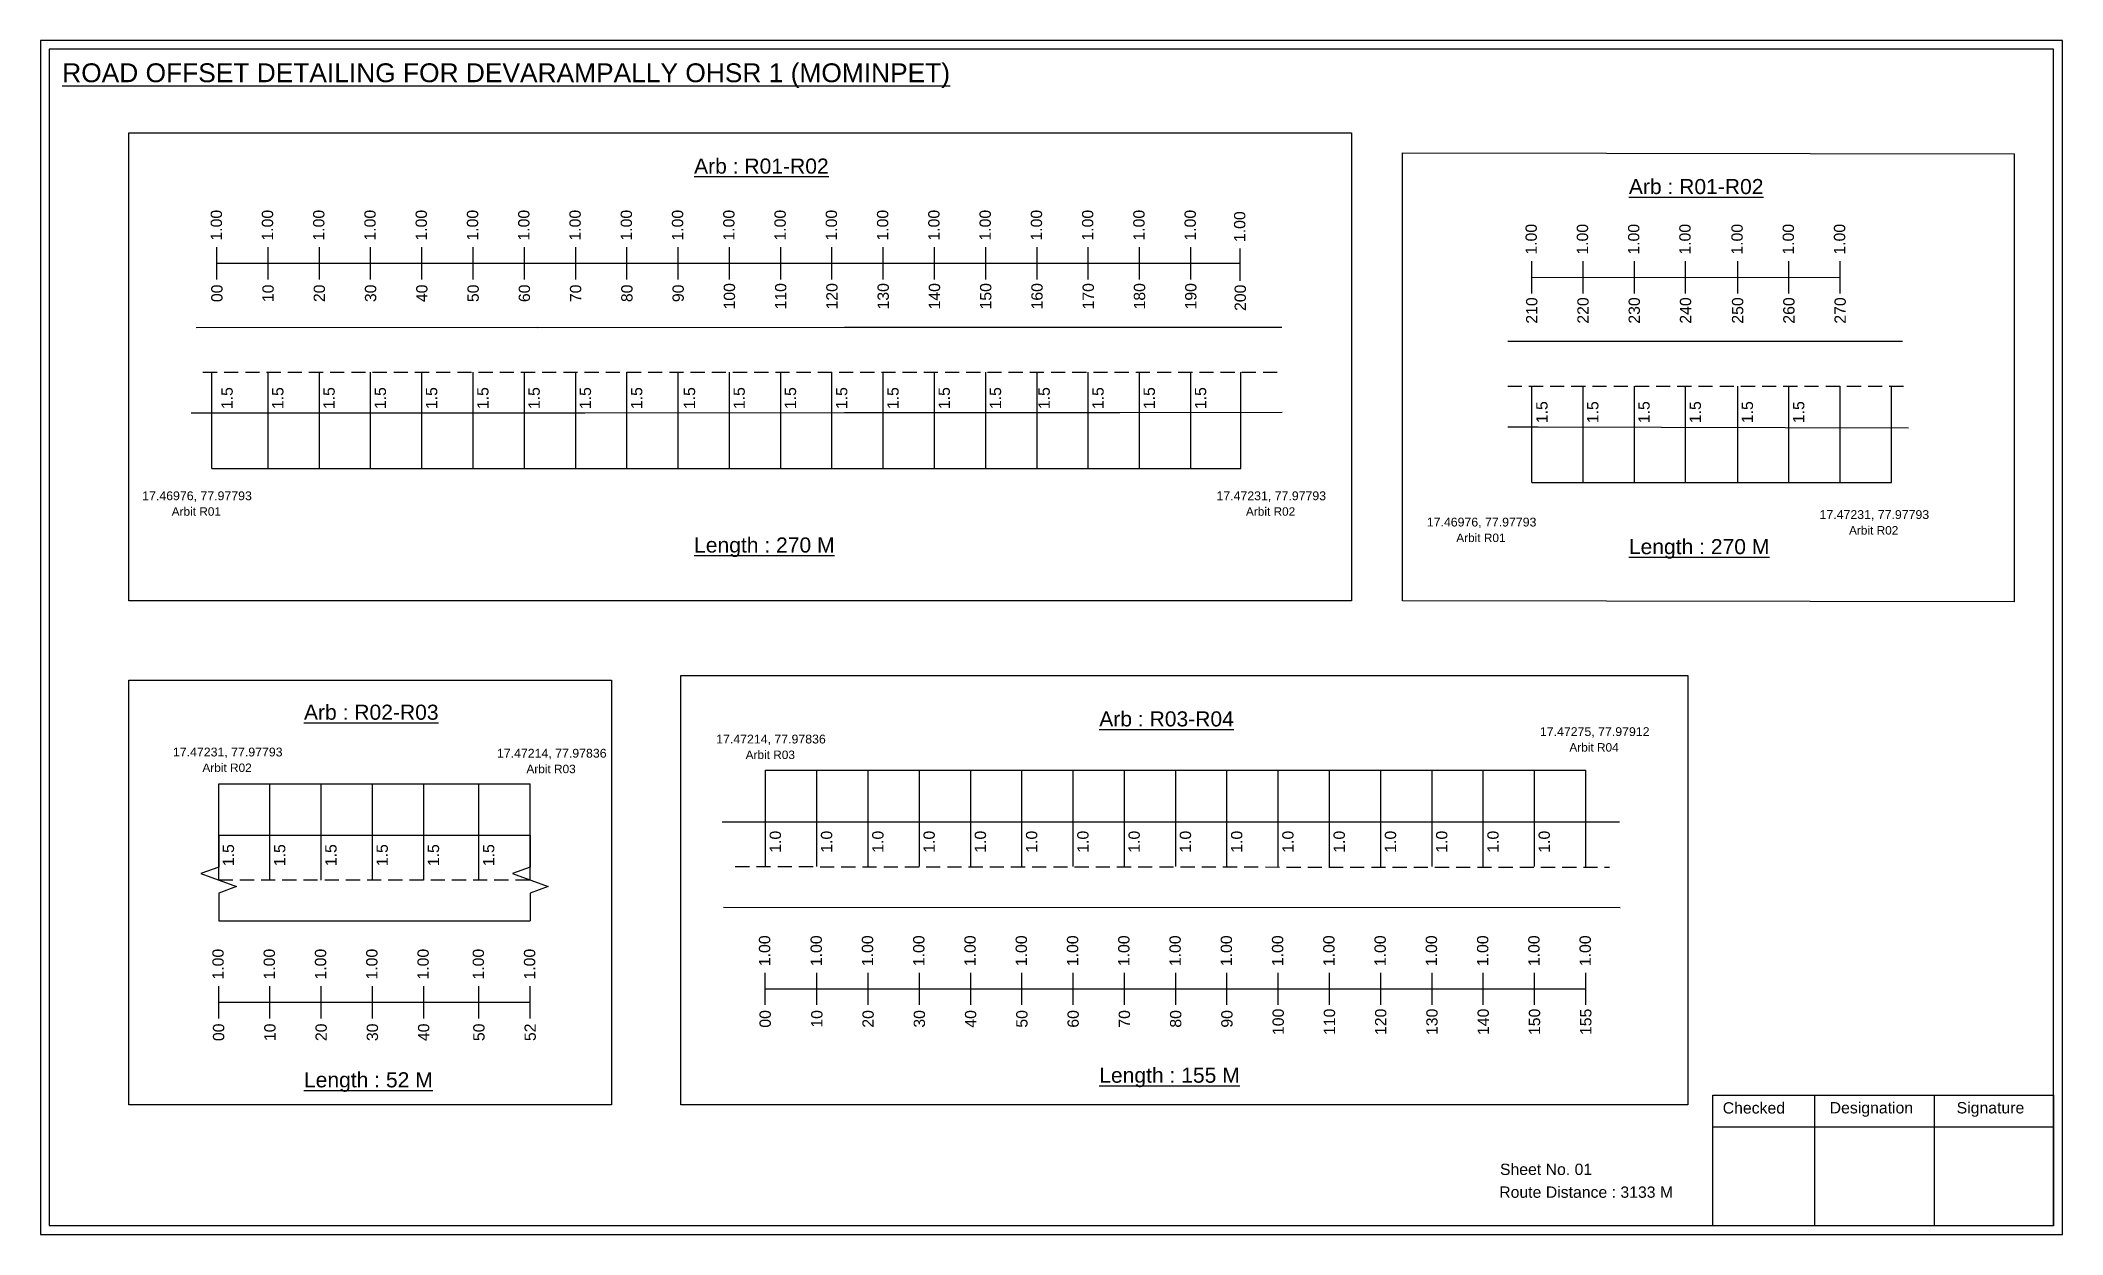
# Model space of a CAD drawing. Header units: inches. Extents: x 774 to 7852, y 198 to 1433.
# Drawn here: x 3809 to 4345, y 1014 to 1331 of the extents above; entities that cross this region are included whole.
import ezdxf

# ---------------------------------------------------------------- set-up
doc = ezdxf.new("R2010")
doc.units = ezdxf.units.IN
doc.header["$MEASUREMENT"] = 0
doc.linetypes.add('DASHED2', pattern=[0.375, 0.25, -0.125])
doc.layers.add('PDF_Geometry', color=7, linetype='Continuous')
doc.layers.add('PDF_Text', color=5, linetype='Continuous')
doc.styles.add('PDF Arial', font='arial.ttf')
doc.styles.get("Standard").update_dxf_attribs({"font": 'arial.ttf'})

msp = doc.modelspace()

# ---------------------------------------------------------------- texts
at = {"color": 242, "true_color": 0xcd2027}
for s, height, p in [('%%UROAD OFFSET DETAILING FOR DEVARAMPALLY OHSR 1 (MOMINPET)', 5, (3814.52, 1319.51)), ('%%UArb : R01-R02', 4, (3982.16, 1295.26)), ('%%UArb : R01-R02', 4, (4230.16, 1289.83)), ('%%ULength : 270 M', 4, (3982.16, 1194.76)), ('%%ULength : 270 M', 4, (4230.16, 1194.33)), ('%%UArb : R02-R03', 4, (3878.66, 1150.41)), ('%%UArb : R03-R04', 4, (4089.65, 1148.64)), ('%%ULength : 52 M', 4, (3878.66, 1052.91)), ('%%ULength : 155 M', 4, (4089.65, 1054.14))]:
    msp.add_text(s, height=height, dxfattribs=at).set_placement(p)
at = {"color": 217, "true_color": 0x93278f}
for s, p in [('1.00', (3856.91, 1277.5)), ('1.00', (3870.48, 1277.5)), ('1.00', (3884.08, 1277.5)), ('1.00', (3897.68, 1277.5)), ('1.00', (3911.28, 1277.5)), ('1.00', (3924.88, 1277.5)), ('1.00', (3938.48, 1277.5)), ('1.00', (3952.08, 1277.5)), ('1.00', (3965.68, 1277.5)), ('1.00', (3979.28, 1277.5)), ('1.00', (3992.88, 1277.5)), ('1.00', (4006.48, 1277.5)), ('1.00', (4020.08, 1277.5)), ('1.00', (4033.68, 1277.5)), ('1.00', (4047.28, 1277.5)), ('1.00', (4060.88, 1277.5)), ('1.00', (4074.48, 1277.5)), ('1.00', (4088.08, 1277.5)), ('1.00', (4101.68, 1277.5)), ('1.00', (4115.28, 1277.5)), ('1.00', (4128.41, 1277.11)), ('1.00', (4205.74, 1273.77)), ('1.00', (4219.34, 1273.77)), ('1.00', (4232.94, 1273.77)), ('1.00', (4246.54, 1273.77)), ('1.00', (4260.36, 1273.77)), ('1.00', (4273.96, 1273.77)), ('1.00', (4287.56, 1273.77)), ('00', (3857.06, 1261.18)), ('10', (3870.63, 1261.18)), ('20', (3884.23, 1261.18)), ('30', (3897.83, 1261.18)), ('40', (3911.43, 1261.18)), ('50', (3925.03, 1261.18)), ('60', (3938.63, 1261.18)), ('70', (3952.23, 1261.18)), ('80', (3965.83, 1261.18)), ('90', (3979.43, 1261.18)), ('100', (3993.03, 1259.23)), ('110', (4006.63, 1259.23)), ('120', (4020.23, 1259.23)), ('130', (4033.83, 1259.23)), ('140', (4047.43, 1259.23)), ('150', (4061.03, 1259.23)), ('160', (4074.63, 1259.23)), ('170', (4088.23, 1259.23)), ('180', (4101.83, 1259.23)), ('190', (4115.43, 1259.23)), ('200', (4128.56, 1258.83)), ('210', (4205.89, 1255.46)), ('220', (4219.49, 1255.46)), ('230', (4233.09, 1255.46)), ('240', (4246.69, 1255.46)), ('250', (4260.51, 1255.46)), ('260', (4274.11, 1255.46)), ('270', (4287.71, 1255.46)), ('1.00', (3857.36, 1081.5)), ('1.00', (3870.96, 1081.5)), ('1.00', (3884.56, 1081.5)), ('1.00', (3898.16, 1081.5)), ('1.00', (3911.76, 1081.5)), ('1.00', (3926.42, 1081.5)), ('1.00', (3940.02, 1081.5)), ('1.00', (4002.36, 1085.06)), ('1.00', (4016.07, 1085.06)), ('1.00', (4029.67, 1085.06)), ('1.00', (4043.27, 1085.06)), ('1.00', (4056.87, 1085.06)), ('1.00', (4070.47, 1085.06)), ('1.00', (4084.07, 1085.06)), ('1.00', (4097.67, 1085.06)), ('1.00', (4111.27, 1085.06)), ('1.00', (4124.87, 1085.06)), ('1.00', (4138.47, 1085.06)), ('1.00', (4152.07, 1085.06)), ('1.00', (4165.67, 1085.06)), ('1.00', (4179.27, 1085.06)), ('1.00', (4192.87, 1085.06)), ('1.00', (4206.47, 1085.06)), ('1.00', (4220.07, 1085.06)), ('00', (4002.51, 1068.74)), ('10', (4016.22, 1068.74)), ('20', (4029.82, 1068.74)), ('30', (4043.42, 1068.74)), ('40', (4057.02, 1068.74)), ('50', (4070.62, 1068.74)), ('60', (4084.22, 1068.74)), ('70', (4097.82, 1068.74)), ('80', (4111.42, 1068.74)), ('90', (4125.02, 1068.74)), ('100', (4138.62, 1066.79)), ('110', (4152.22, 1066.79)), ('120', (4165.82, 1066.79)), ('130', (4179.42, 1066.79)), ('140', (4193.02, 1066.79)), ('150', (4206.62, 1066.79)), ('155', (4220.22, 1066.79)), ('00', (3857.51, 1065.18)), ('10', (3871.11, 1065.18)), ('20', (3884.71, 1065.18)), ('30', (3898.31, 1065.18)), ('40', (3911.91, 1065.18)), ('50', (3926.57, 1065.18)), ('52', (3940.17, 1065.18))]:
    msp.add_text(s, height=3, rotation=90, dxfattribs=at).set_placement(p)
for s, p in [('1.5', (3859.76, 1232.8)), ('1.5', (3873.22, 1232.8)), ('1.5', (3886.82, 1232.8)), ('1.5', (3900.42, 1232.8)), ('1.5', (3914.02, 1232.8)), ('1.5', (3927.62, 1232.8)), ('1.5', (3941.22, 1232.8)), ('1.5', (3954.82, 1232.8)), ('1.5', (3968.42, 1232.8)), ('1.5', (3982.44, 1232.8)), ('1.5', (3995.62, 1232.8)), ('1.5', (4009.22, 1232.8)), ('1.5', (4022.82, 1232.8)), ('1.5', (4036.42, 1232.8)), ('1.5', (4050.02, 1232.8)), ('1.5', (4063.62, 1232.8)), ('1.5', (4076.53, 1232.8)), ('1.5', (4090.82, 1232.8)), ('1.5', (4104.42, 1232.8)), ('1.5', (4118.02, 1232.8)), ('1.5', (4208.59, 1229.07)), ('1.5', (4222.08, 1229.07)), ('1.5', (4235.68, 1229.07)), ('1.5', (4249.28, 1229.07)), ('1.5', (4263.1, 1229.07)), ('1.5', (4276.7, 1229.07)), ('1.5', (3860.11, 1111.58)), ('1.5', (3873.71, 1111.58)), ('1.5', (3887.31, 1111.58)), ('1.5', (3900.91, 1111.58)), ('1.5', (3914.51, 1111.58)), ('1.5', (3929.16, 1111.58)), ('1.0', (4005.21, 1115.14)), ('1.0', (4018.81, 1115.14)), ('1.0', (4032.41, 1115.14)), ('1.0', (4046.01, 1115.14)), ('1.0', (4059.61, 1115.14)), ('1.0', (4073.21, 1115.14)), ('1.0', (4086.81, 1115.14)), ('1.0', (4100.41, 1115.14)), ('1.0', (4114.01, 1115.14)), ('1.0', (4127.61, 1115.14)), ('1.0', (4141.21, 1115.14)), ('1.0', (4154.81, 1115.14)), ('1.0', (4168.41, 1115.14)), ('1.0', (4182.01, 1115.14)), ('1.0', (4195.61, 1115.14)), ('1.0', (4209.21, 1115.14))]:
    msp.add_text(s, height=3, rotation=90).set_placement(p)
at = {"color": 5}
for s, height, p in [('17.46976, 77.97793', 2.34, (3835.75, 1208.64)), ('17.47231, 77.97793', 2.34, (4120.75, 1208.64)), ('Arbit R01', 2.246, (3843.57, 1204.52)), ('Arbit R02', 2.246, (4128.57, 1204.52)), ('17.46976, 77.97793', 2.34, (4176.55, 1201.67)), ('17.47231, 77.97793', 2.34, (4280.75, 1203.66)), ('Arbit R02', 2.246, (4288.57, 1199.53)), ('Arbit R01', 2.246, (4184.37, 1197.54)), ('17.47275, 77.97912', 2.34, (4206.56, 1146.09)), ('17.47231, 77.97793', 2.34, (3843.9, 1140.68)), ('17.47214, 77.97836', 2.34, (3929.86, 1140.36)), ('17.47214, 77.97836', 2.34, (3988.02, 1144.12)), ('Arbit R04', 2.246, (4214.38, 1141.96)), ('Arbit R02', 2.246, (3851.72, 1136.56)), ('Arbit R03', 2.246, (3937.68, 1136.24)), ('Arbit R03', 2.246, (3995.84, 1139.99))]:
    msp.add_text(s, height=height, dxfattribs=at).set_placement(p)
for s, p in [('Sheet No. 01', (4195.96, 1029.67)), ('Route Distance : 3133 M', (4195.77, 1023.62))]:
    msp.add_text(s, height=3).set_placement(p)
at = {"layer": 'PDF_Text', "color": 7, "attachment_point": 7, "style": 'PDF Arial'}
for s, insert, char_height in [('Checked', (4255.06, 1045.92), 3.001), ('Designation', (4283.44, 1045.09), 3.0006), ('Signature', (4317.12, 1045.09), 3.001)]:
    msp.add_mtext(s, dxfattribs=dict(at, insert=insert, char_height=char_height))

# ---------------------------------------------------------------- linework, layer by layer
at = {"color": 217, "true_color": 0x93278f}
for p, q in [((3855.58, 1267.21), (3855.58, 1275.77)), ((3855.58, 1271.48), (4127.08, 1271.48)), ((3869.15, 1267.21), (3869.15, 1275.77)), ((3882.75, 1267.21), (3882.75, 1275.77)), ((3896.35, 1267.21), (3896.35, 1275.77)), ((3909.95, 1267.21), (3909.95, 1275.77)), ((3923.55, 1267.21), (3923.55, 1275.77)), ((3937.15, 1267.21), (3937.15, 1275.77)), ((3950.75, 1267.21), (3950.75, 1275.77)), ((3964.35, 1267.21), (3964.35, 1275.77)), ((3977.95, 1267.21), (3977.95, 1275.77)), ((3991.55, 1267.21), (3991.55, 1275.77)), ((4005.15, 1267.21), (4005.15, 1275.77)), ((4018.75, 1267.21), (4018.75, 1275.77)), ((4032.35, 1267.21), (4032.35, 1275.77)), ((4045.95, 1267.21), (4045.95, 1275.77)), ((4059.55, 1267.21), (4059.55, 1275.77)), ((4073.15, 1267.21), (4073.15, 1275.77)), ((4086.75, 1267.21), (4086.75, 1275.77)), ((4100.35, 1267.21), (4100.35, 1275.77)), ((4113.95, 1267.21), (4113.95, 1275.77)), ((4127.08, 1266.81), (4127.08, 1275.37)), ((4204.42, 1263.48), (4204.42, 1272.03)), ((4218.02, 1263.48), (4218.02, 1272.03)), ((4231.62, 1263.48), (4231.62, 1272.03)), ((4245.22, 1263.48), (4245.22, 1272.03)), ((4259.03, 1263.48), (4259.03, 1272.03)), ((4272.63, 1263.48), (4272.63, 1272.03)), ((4286.23, 1263.48), (4286.23, 1272.03)), ((4204.42, 1267.75), (4286.23, 1267.8)), ((3856.04, 1071.2), (3856.04, 1079.76)), ((3869.64, 1071.2), (3869.64, 1079.76)), ((3883.24, 1071.2), (3883.24, 1079.76)), ((3896.84, 1071.2), (3896.84, 1079.76)), ((3910.44, 1071.2), (3910.44, 1079.76)), ((3925.09, 1071.21), (3925.09, 1079.76)), ((3938.69, 1071.21), (3938.69, 1079.76)), ((4001.04, 1074.77), (4001.04, 1083.32)), ((4001.14, 1079.03), (4218.74, 1079.08)), ((4014.74, 1074.77), (4014.74, 1083.32)), ((4028.34, 1074.77), (4028.34, 1083.32)), ((4041.94, 1074.77), (4041.94, 1083.32)), ((4055.54, 1074.77), (4055.54, 1083.32)), ((4069.14, 1074.77), (4069.14, 1083.32)), ((4082.74, 1074.77), (4082.74, 1083.32)), ((4096.34, 1074.77), (4096.34, 1083.32)), ((4109.94, 1074.77), (4109.94, 1083.32)), ((4123.54, 1074.77), (4123.54, 1083.32)), ((4137.14, 1074.77), (4137.14, 1083.32)), ((4150.74, 1074.77), (4150.74, 1083.32)), ((4164.34, 1074.77), (4164.34, 1083.32)), ((4177.94, 1074.77), (4177.94, 1083.32)), ((4191.54, 1074.77), (4191.54, 1083.32)), ((4205.14, 1074.77), (4205.14, 1083.32)), ((4218.74, 1074.77), (4218.74, 1083.32)), ((3856.04, 1075.47), (3938.69, 1075.48))]:
    msp.add_line(p, q, dxfattribs=at)
for p, q in [((3940.51, 1254.49), (3850.08, 1254.38)), ((3940.51, 1254.49), (4022.09, 1254.56)), ((4022.09, 1254.56), (4138.13, 1254.52)), ((4302.75, 1250.75), (4198.01, 1250.75)), ((3854.26, 1217.07), (3854.26, 1242.6)), ((3869.15, 1217.07), (3869.15, 1242.6)), ((3882.75, 1217.07), (3882.75, 1242.6)), ((3896.35, 1217.07), (3896.35, 1242.6)), ((3909.95, 1217.07), (3909.95, 1242.6)), ((3923.55, 1217.07), (3923.55, 1242.6)), ((3937.15, 1217.07), (3937.15, 1242.6)), ((3950.75, 1217.07), (3950.75, 1242.6)), ((3964.35, 1217.07), (3964.35, 1242.6)), ((3977.95, 1217.07), (3977.95, 1242.6)), ((3991.55, 1217.07), (3991.55, 1242.6)), ((4005.15, 1217.07), (4005.15, 1242.6)), ((4018.75, 1217.07), (4018.75, 1242.6)), ((4032.35, 1217.07), (4032.35, 1242.6)), ((4045.95, 1217.07), (4045.95, 1242.6)), ((4059.55, 1217.07), (4059.55, 1242.6)), ((4073.15, 1217.07), (4073.15, 1242.6)), ((4086.75, 1217.07), (4086.75, 1242.6)), ((4100.35, 1217.07), (4100.35, 1242.6)), ((4113.95, 1217.07), (4113.95, 1242.6)), ((4127.23, 1217.07), (4127.23, 1242.6)), ((4204.42, 1213.33), (4204.42, 1238.87)), ((4218.02, 1213.33), (4218.02, 1238.87)), ((4231.62, 1213.33), (4231.62, 1238.87)), ((4245.22, 1213.33), (4245.22, 1238.87)), ((4259.03, 1213.33), (4259.03, 1238.87)), ((4272.63, 1213.33), (4272.63, 1238.87)), ((4286.23, 1213.33), (4286.23, 1238.87)), ((4299.83, 1213.33), (4299.83, 1238.87)), ((3848.75, 1231.8), (3898.97, 1231.8)), ((3895.42, 1231.8), (3953.18, 1231.83)), ((3953.18, 1231.83), (4022.09, 1231.88)), ((4022.09, 1231.88), (4095.12, 1231.93)), ((4095.12, 1231.93), (4138.21, 1231.96)), ((4198.01, 1228.07), (4206.06, 1228.07)), ((4206.06, 1228.07), (4304.37, 1227.8)), ((3856.04, 1107.9), (3856.04, 1133.44)), ((3869.64, 1107.9), (3869.64, 1133.44)), ((3883.24, 1107.9), (3883.24, 1133.44)), ((3896.84, 1107.9), (3896.84, 1133.44)), ((3910.44, 1107.9), (3910.44, 1133.44)), ((3925.09, 1107.91), (3925.09, 1133.44)), ((3938.69, 1107.91), (3938.69, 1133.44)), ((4001.14, 1111.46), (4001.14, 1137)), ((4014.74, 1111.46), (4014.74, 1137)), ((4028.34, 1111.46), (4028.34, 1137)), ((4041.94, 1111.46), (4041.94, 1137)), ((4055.54, 1111.46), (4055.54, 1137)), ((4069.14, 1111.46), (4069.14, 1137)), ((4082.74, 1111.46), (4082.74, 1137)), ((4096.34, 1111.46), (4096.34, 1137)), ((4109.94, 1111.46), (4109.94, 1137)), ((4123.54, 1111.46), (4123.54, 1137)), ((4137.14, 1111.46), (4137.14, 1137)), ((4150.74, 1111.46), (4150.74, 1137)), ((4164.34, 1111.46), (4164.34, 1137)), ((4177.94, 1111.46), (4177.94, 1137)), ((4191.54, 1111.46), (4191.54, 1137)), ((4205.14, 1111.46), (4205.14, 1137)), ((4218.74, 1111.46), (4218.74, 1137)), ((3989.6, 1123.35), (4227.68, 1123.35)), ((3856.04, 1119.78), (3938.69, 1119.78)), ((3989.98, 1100.66), (4227.84, 1100.63)), ((3856.04, 1097.1), (3938.69, 1097.1))]:
    msp.add_line(p, q)
at = {"linetype": 'DASHED2', "ltscale": 15}
for p, q in [((3851.86, 1242.6), (4138.17, 1242.6)), ((4198.01, 1238.87), (4303.4, 1238.87)), ((3993.1, 1111.46), (4224.98, 1111.29)), ((3856.04, 1107.91), (3938.69, 1107.91))]:
    msp.add_line(p, q, dxfattribs=at)
at = {"color": 5}
for p, q in [((3854.26, 1217.07), (4127.23, 1217.07)), ((4204.42, 1213.33), (4299.83, 1213.33)), ((3856.04, 1133.44), (3938.69, 1133.44)), ((4001.14, 1137), (4218.74, 1137))]:
    msp.add_line(p, q, dxfattribs=at)
for points in [[(3832.17, 1306.04), (4156.6, 1306.04), (4156.6, 1181.99), (3832.17, 1181.99)], [(4170.14, 1300.81), (4332.35, 1300.54), (4332.35, 1181.71), (4170.14, 1181.99)], [(3832.17, 1160.92), (3960.27, 1160.92), (3960.27, 1048.24), (3832.17, 1048.24)], [(3978.65, 1162.16), (4245.77, 1162.16), (4245.77, 1048.24), (3978.65, 1048.24)]]:
    msp.add_lwpolyline(points, close=True)
at = {"linetype": 'Continuous'}
for points in [[(3856.04, 1119.78), (3856.04, 1111.35), (3851.29, 1109.63), (3860.78, 1106.17), (3856.04, 1104.45), (3856.04, 1097.1)], [(3938.69, 1119.78), (3938.69, 1111.35), (3933.95, 1109.63), (3943.43, 1106.17), (3938.69, 1104.45), (3938.69, 1097.1)]]:
    msp.add_lwpolyline(points, dxfattribs=at)
at = {"layer": 'PDF_Geometry'}
for points in [[(3808.75, 1330.58), (3808.75, 1013.87), (4345.22, 1013.87), (4345.22, 1330.58)], [(3811.07, 1328.26), (3811.07, 1016.29), (4342.8, 1016.29), (4342.8, 1328.26)]]:
    msp.add_lwpolyline(points, close=True, dxfattribs=at)
at = {"layer": 'PDF_Geometry', "color": 242, "true_color": 0xcc1f26}
msp.add_lwpolyline([(4342.8, 1016.2), (4252.46, 1016.2), (4252.46, 1050.81), (4342.8, 1050.81)], close=True, dxfattribs=at)
for points in [[(4279.44, 1050.81), (4279.44, 1016.2)], [(4311.17, 1050.81), (4311.17, 1016.2)], [(4252.46, 1042.43), (4342.8, 1042.43)]]:
    msp.add_lwpolyline(points, dxfattribs=at)

msp.set_redraw_order([(e.dxf.handle, doc.entitydb.next_handle()) for e in msp.query("TEXT MTEXT ATTDEF DIMENSION ARC_DIMENSION")])  # texts and dimensions are drawn at this point

doc.saveas('drawing.dxf')
